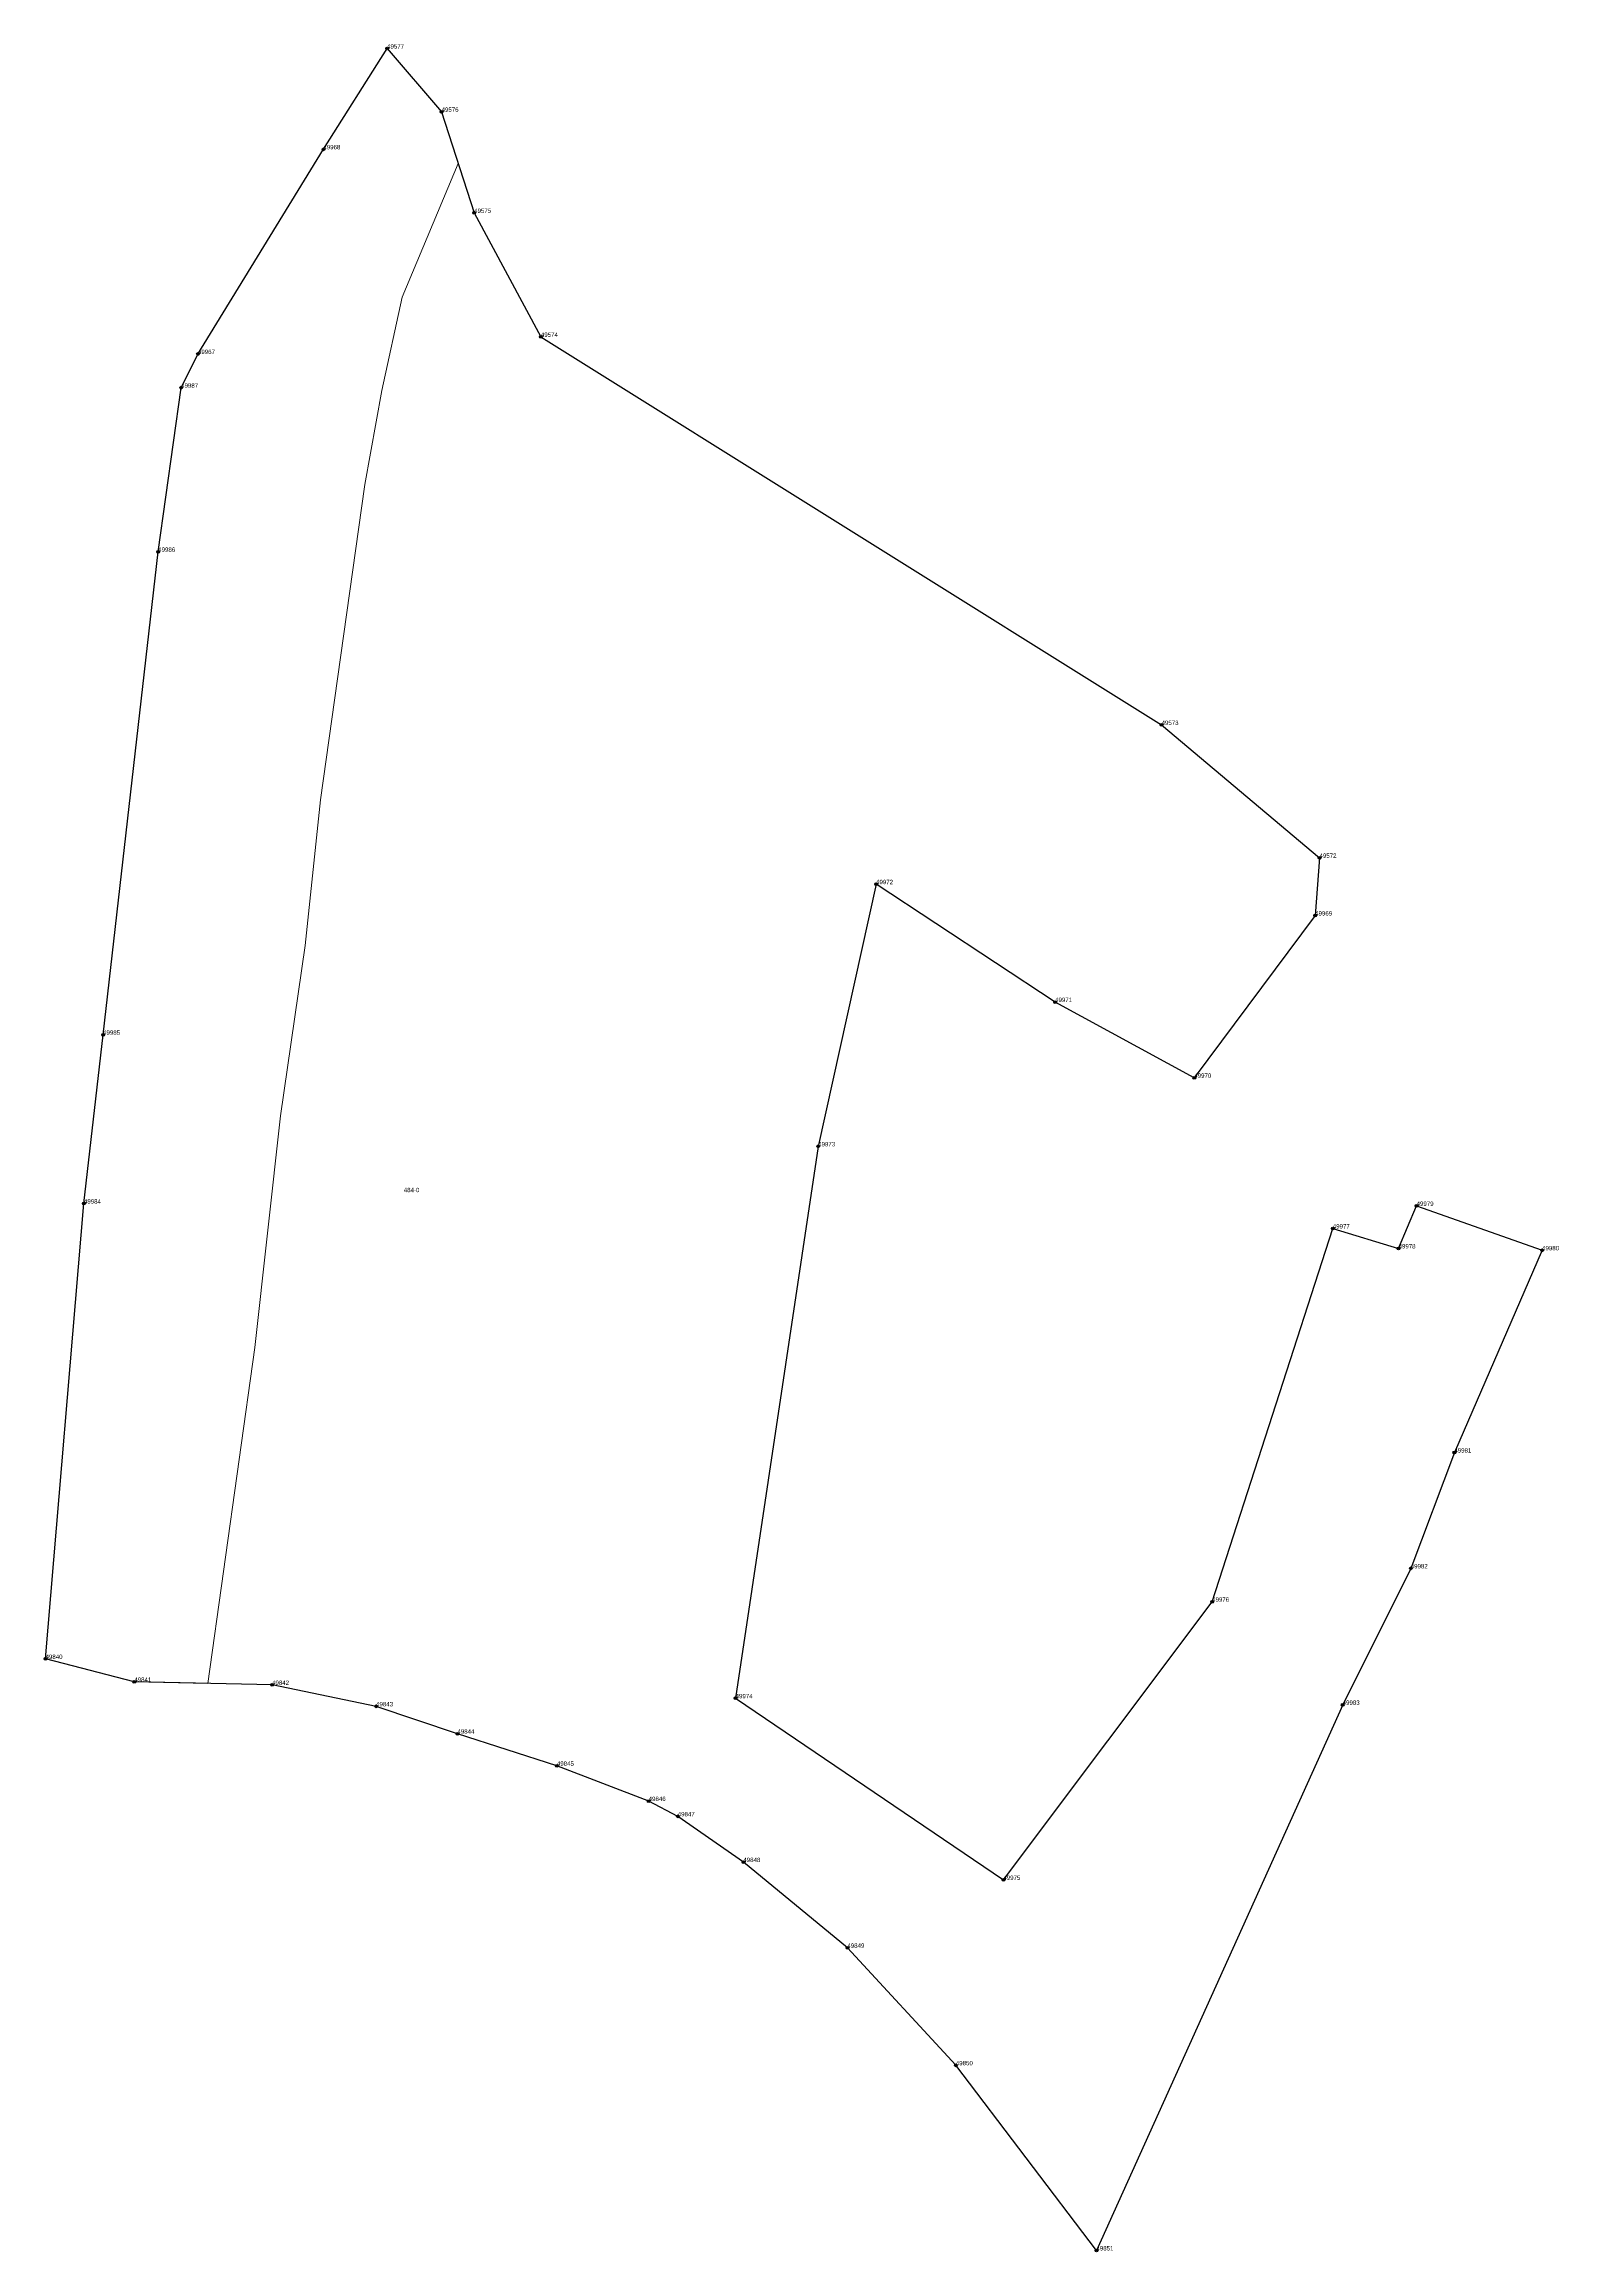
# Model space of a CAD drawing. Header units: metres. Extents: x 7509306 to 7511703, y 4689214 to 4691173.
# Drawn here: x 7509905.1 to 7510182.3, y 4690287.7 to 4690691.9 of the extents above; entities that cross this region are included whole.
import ezdxf

# ---------------------------------------------------------------- set-up
doc = ezdxf.new("R2010")
doc.units = ezdxf.units.M
doc.header["$PDMODE"] = 32
doc.header["$PDSIZE"] = 0.5
for name, color, linetype in [('Nr e Pikave Gjeodezike te Parceles Baze', 7, 'Continuous'), ('Nr Parceles Baze', 7, 'Continuous'), ('Parcela Baze', 7, 'Continuous'), ('Pikat', 7, 'Continuous')]:
    doc.layers.add(name, color=color, linetype=linetype)
doc.layers.add('Par-Re', color=1, linetype='Continuous', lineweight=0)
doc.styles.get("Standard").update_dxf_attribs({"font": 'arial.ttf'})

msp = doc.modelspace()

# ---------------------------------------------------------------- linework, layer by layer
at = {"layer": 'Par-Re', "flags": 128}
msp.add_lwpolyline([(7509952.81, 4690526.89), (7509955.66, 4690553.56), (7509958.77, 4690575.73), (7509963.75, 4690611.33), (7509966.88, 4690628.51), (7509970.56, 4690645.63), (7509980.85, 4690670.08), (7509977.8, 4690679.54), (7509967.83, 4690691.12), (7509956.17, 4690672.68), (7509933.21, 4690635.2), (7509930.13, 4690629.04), (7509925.93, 4690598.99), (7509915.84, 4690510.57), (7509912.34, 4690479.67), (7509905.31, 4690396.3), (7509921.56, 4690392.1), (7509935.01, 4690391.8), (7509943.64, 4690453.3), (7509948.34, 4690495.72)], close=True, dxfattribs=at)
at = {"layer": 'Parcela Baze'}
msp.add_lwpolyline([(7509933.21, 4690635.2), (7509956.17, 4690672.68), (7509967.83, 4690691.12), (7509977.8, 4690679.54), (7509983.77, 4690661.03), (7509995.98, 4690638.34), (7510109.59, 4690567.29), (7510138.5, 4690542.96), (7510137.7, 4690532.4), (7510115.58, 4690502.69), (7510090.1, 4690516.56), (7510057.33, 4690538.14), (7510046.73, 4690490.14), (7510031.62, 4690389.1), (7510080.63, 4690355.84), (7510118.84, 4690406.77), (7510140.93, 4690475.1), (7510152.97, 4690471.45), (7510156.27, 4690479.24), (7510179.24, 4690471.11), (7510163.18, 4690434.08), (7510155.2, 4690412.88), (7510142.74, 4690387.9), (7510097.67, 4690288), (7510071.93, 4690321.9), (7510052.08, 4690343.41), (7510033.04, 4690359.11), (7510021.03, 4690367.48), (7510015.71, 4690370.28), (7509998.91, 4690376.73), (7509980.7, 4690382.61), (7509965.81, 4690387.62), (7509946.77, 4690391.54), (7509921.56, 4690392.1), (7509905.31, 4690396.3), (7509912.34, 4690479.67), (7509915.84, 4690510.57), (7509925.93, 4690598.99), (7509930.13, 4690629.04), (7509933.21, 4690635.2)], dxfattribs=at)
at = {"layer": 'Pikat'}
for p in [(7509967.83, 4690691.12), (7509977.8, 4690679.54), (7509956.17, 4690672.68), (7509983.77, 4690661.03), (7509995.98, 4690638.34), (7509933.21, 4690635.2), (7509930.13, 4690629.04), (7509925.93, 4690598.99), (7510109.59, 4690567.29), (7510138.5, 4690542.96), (7510057.33, 4690538.14), (7510137.7, 4690532.4), (7510090.1, 4690516.56), (7509915.84, 4690510.57), (7510115.58, 4690502.69), (7510046.73, 4690490.14), (7509912.34, 4690479.67), (7510156.27, 4690479.24), (7510140.93, 4690475.1), (7510152.97, 4690471.45), (7510179.24, 4690471.11), (7510163.18, 4690434.08), (7510155.2, 4690412.88), (7510118.84, 4690406.77), (7509905.31, 4690396.3), (7509921.56, 4690392.1), (7509946.77, 4690391.54), (7509965.81, 4690387.62), (7510031.62, 4690389.1), (7510142.74, 4690387.9), (7509980.7, 4690382.61), (7509998.91, 4690376.73), (7510015.71, 4690370.28), (7510021.03, 4690367.48), (7510033.04, 4690359.11), (7510080.63, 4690355.84), (7510052.08, 4690343.41), (7510071.93, 4690321.9), (7510097.67, 4690288)]:
    msp.add_point(p, dxfattribs=at)

# ---------------------------------------------------------------- texts
at = {"layer": 'Nr e Pikave Gjeodezike te Parceles Baze'}
for s, p in [('49577', (7509967.83, 4690691.12)), ('49576', (7509977.8, 4690679.54)), ('49968', (7509956.17, 4690672.68)), ('49575', (7509983.77, 4690661.03)), ('49574', (7509995.98, 4690638.34)), ('49967', (7509933.21, 4690635.2)), ('49987', (7509930.13, 4690629.04)), ('49986', (7509925.93, 4690598.99)), ('49573', (7510109.59, 4690567.29)), ('49572', (7510138.5, 4690542.96)), ('49972', (7510057.33, 4690538.14)), ('49969', (7510137.7, 4690532.4)), ('49971', (7510090.1, 4690516.56)), ('49985', (7509915.84, 4690510.57)), ('49970', (7510115.58, 4690502.69)), ('49973', (7510046.73, 4690490.14)), ('49984', (7509912.34, 4690479.67)), ('49979', (7510156.27, 4690479.24)), ('49977', (7510140.93, 4690475.1)), ('49978', (7510152.97, 4690471.45)), ('49980', (7510179.24, 4690471.11)), ('49981', (7510163.18, 4690434.08)), ('49982', (7510155.2, 4690412.88)), ('49976', (7510118.84, 4690406.77)), ('49840', (7509905.31, 4690396.3)), ('49841', (7509921.56, 4690392.1)), ('49842', (7509946.77, 4690391.54)), ('49974', (7510031.62, 4690389.1)), ('49843', (7509965.81, 4690387.62)), ('49983', (7510142.74, 4690387.9)), ('49844', (7509980.7, 4690382.61)), ('49845', (7509998.91, 4690376.73)), ('49846', (7510015.71, 4690370.28)), ('49847', (7510021.03, 4690367.48)), ('49848', (7510033.04, 4690359.11)), ('49975', (7510080.63, 4690355.84)), ('49849', (7510052.08, 4690343.41)), ('49850', (7510071.93, 4690321.9)), ('49851', (7510097.67, 4690288))]:
    msp.add_text(s, height=0.8, dxfattribs=at).set_placement(p)
at = {"layer": 'Nr Parceles Baze'}
msp.add_text('484-0', height=0.8, dxfattribs=at).set_placement((7509970.88, 4690481.75))

doc.saveas('drawing.dxf')
